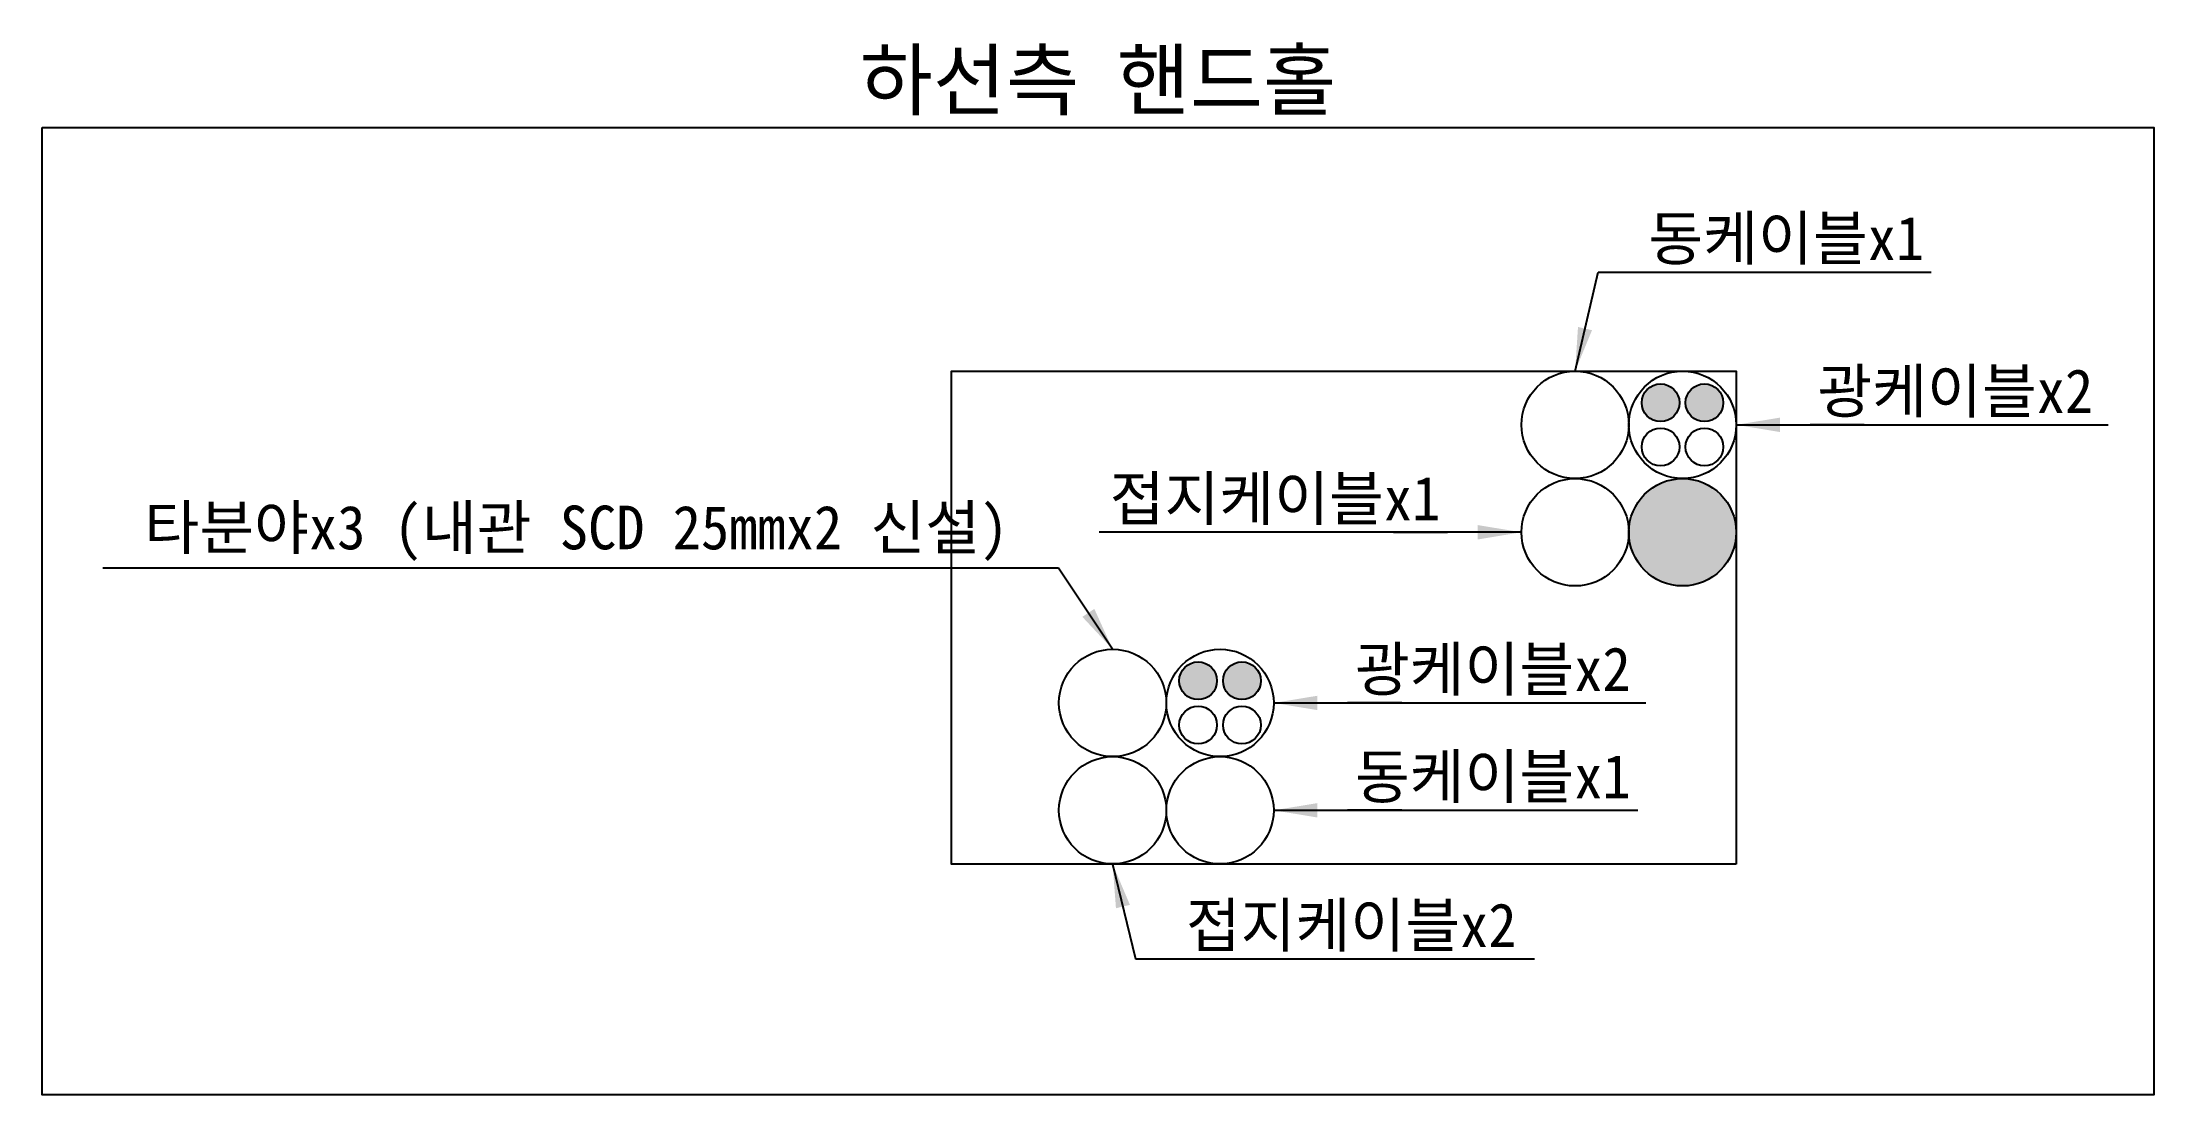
# Model space of a CAD drawing. Extents: x -284476 to -284091, y 156275 to 156450.
# Drawn here: x -284181.87 to -284152.87, y 156275.13 to 156289.58 of the extents above; entities that cross this region are included whole.
import ezdxf
from ezdxf.enums import TextEntityAlignment as Align

# ---------------------------------------------------------------- set-up
doc = ezdxf.new("R2010")
doc.units = 0
doc.header["$MEASUREMENT"] = 0
doc.layers.add('TX-PAPR', color=2, linetype='CONTINUOUS', plot=False)
for name, color, linetype in [('TZ-DIMS', 1, 'CONTINUOUS'), ('TZ-LINE', 7, 'CONTINUOUS'), ('TZ-TEX2', 3, 'CONTINUOUS'), ('TZ-TEXT', 6, 'CONTINUOUS')]:
    doc.layers.add(name, color=color, linetype=linetype)
doc.styles.get("Standard").update_dxf_attribs({"font": 'GulimChe.ttf'})
doc.dimstyles.new('D200', dxfattribs={"dimscale": 0.2, "dimtxt": 3, "dimasz": 3, "dimexe": 0.5, "dimexo": 0.5, "dimgap": 0.5, "dimtad": 1, "dimdec": 0, "dimzin": 1, "dimdsep": 46, "dimlunit": 6, "dimtxsty": 'Standard', "dimcen": 1, "dimclrd": 1, "dimclre": 1, "dimclrt": 3, "dimadec": 0, "dimazin": 0, "dimtfac": 1, "dimtdec": 0, "dimtix": 1, "dimtmove": 2, "dimatfit": 3, "dimfxl": 0, "dimtvp": 2, "dimlwd": -1, "dimlwe": -1, "dimarcsym": 0})

msp = doc.modelspace()

# ---------------------------------------------------------------- texts
at = {"layer": 'TZ-TEX2'}
msp.add_text('하선측 핸드홀', height=0.8, dxfattribs=at).set_placement((-284167.373, 156289.082), align=Align.MIDDLE)

# ---------------------------------------------------------------- wipeouts: each hides what was drawn before it
msp.add_wipeout([(-284181.871, 156288.416), (-284181.871, 156275.135), (-284152.875, 156275.135), (-284152.875, 156288.416)]).dxf.layer = 'TX-PAPR'

# ---------------------------------------------------------------- next in the draw order: hatches: boundary and pattern name
at = {"layer": 'TZ-LINE'}
h = msp.add_hatch(color=256, dxfattribs=at)
h.dxf.hatch_style = 1
h.paths.add_polyline_path([(-284159.906, 156284.635, -1), (-284159.389, 156284.635, -1)])
h = msp.add_hatch(color=256, dxfattribs=at)
h.dxf.hatch_style = 1
h.paths.add_polyline_path([(-284158.786, 156284.635, 1), (-284159.304, 156284.635, 1)])
h = msp.add_hatch(color=256, dxfattribs=at)
h.dxf.hatch_style = 1
h.paths.add_polyline_path([(-284158.609, 156282.857, 1), (-284160.083, 156282.857, 1)])
h = msp.add_hatch(color=256, dxfattribs=at)
h.dxf.hatch_style = 1
h.paths.add_polyline_path([(-284166.257, 156280.818, -1), (-284165.74, 156280.818, -1)])
h = msp.add_hatch(color=256, dxfattribs=at)
h.dxf.hatch_style = 1
h.paths.add_polyline_path([(-284165.137, 156280.818, 1), (-284165.655, 156280.818, 1)])

# ---------------------------------------------------------------- next in the draw order: linework, layer by layer
msp.add_lwpolyline([(-284158.609, 156278.302), (-284169.383, 156278.302), (-284169.383, 156285.069), (-284158.609, 156285.069)], close=True, dxfattribs=at)
at = {"layer": 'TZ-LINE', "ltscale": 2}
for centre, radius in [((-284160.821, 156284.332), 0.737), ((-284159.346, 156284.332), 0.737), ((-284159.647, 156284.635), 0.259), ((-284159.045, 156284.635), 0.259), ((-284159.647, 156284.028), 0.259), ((-284159.045, 156284.028), 0.259), ((-284160.821, 156282.857), 0.737), ((-284159.346, 156282.857), 0.737), ((-284167.172, 156280.514), 0.737), ((-284165.697, 156280.514), 0.737), ((-284165.998, 156280.818), 0.259), ((-284165.396, 156280.818), 0.259), ((-284165.998, 156280.211), 0.259), ((-284165.396, 156280.211), 0.259), ((-284167.172, 156279.04), 0.737), ((-284165.697, 156279.04), 0.737)]:
    msp.add_circle(centre, radius, dxfattribs=at)
at = {"layer": 'TZ-TEXT'}
msp.add_lwpolyline([(-284181.871, 156288.416), (-284152.875, 156288.416), (-284152.875, 156275.135), (-284181.871, 156275.135)], close=True, dxfattribs=at)

# ---------------------------------------------------------------- next in the draw order: texts
at = {"layer": 'TZ-DIMS', "char_height": 0.6}
for s, insert, attachment_point in [('동케이블x1', (-284159.815, 156286.529), 7), ('광케이블x2', (-284157.494, 156284.432), 7), ('접지케이블x1', (-284162.672, 156282.957), 9), ('타분야x3 (내관 SCD 25mmx2 신설)', (-284168.605, 156282.463), 9), ('광케이블x2', (-284163.845, 156280.614), 7), ('동케이블x1', (-284163.845, 156279.14), 7), ('접지케이블x2', (-284166.166, 156277.099), 7)]:
    msp.add_mtext(s, dxfattribs=dict(at, insert=insert, attachment_point=attachment_point))

# ---------------------------------------------------------------- next in the draw order: leaders
at = {"layer": 'TZ-DIMS', "annotation_type": 0, "has_hookline": 1}
for points, hookline_direction, text_width in [([(-284160.821, 156285.069), (-284160.505, 156286.429), (-284159.915, 156286.429)], 0, 3.884), ([(-284158.609, 156284.332), (-284156.85, 156284.332), (-284157.594, 156284.332)], 0, 3.994), ([(-284161.558, 156282.857), (-284163.317, 156282.857), (-284162.572, 156282.857)], 1, 4.687), ([(-284167.172, 156281.251), (-284167.915, 156282.363), (-284168.505, 156282.363)], 1, 12.434), ([(-284164.96, 156280.514), (-284163.201, 156280.514), (-284163.945, 156280.514)], 0, 3.994), ([(-284164.96, 156279.04), (-284163.201, 156279.04), (-284163.945, 156279.04)], 0, 3.884), ([(-284167.172, 156278.302), (-284166.856, 156276.999), (-284166.266, 156276.999)], 0, 4.789)]:
    msp.add_leader(points, dimstyle='D200', dxfattribs=dict(at, hookline_direction=hookline_direction, text_width=text_width))

doc.saveas('drawing.dxf')
